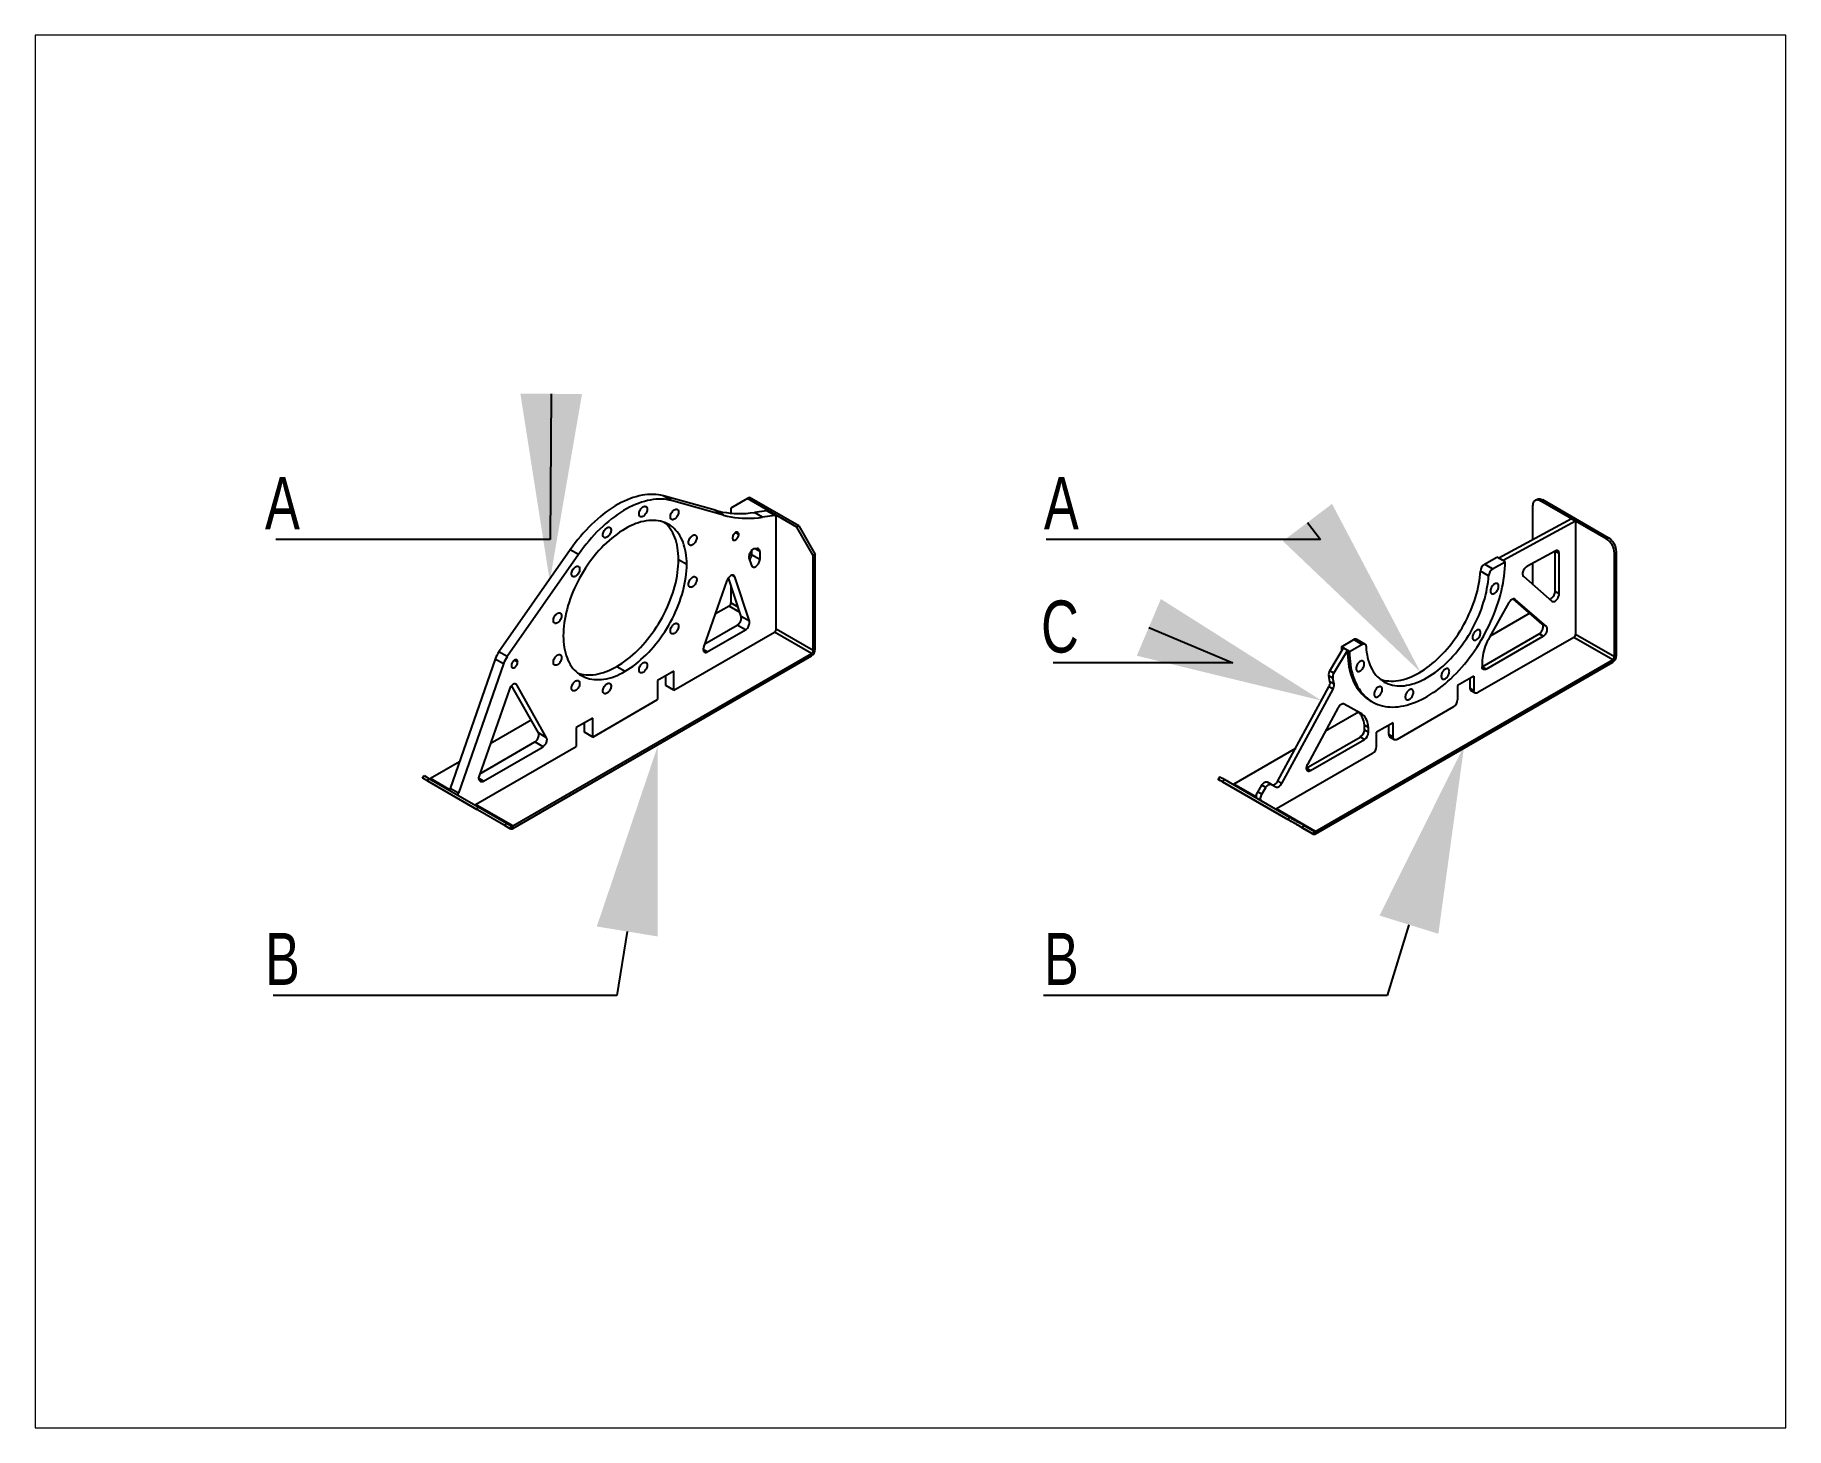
# Paper-space layout 'Material Thickness Callouts' of a CAD drawing. Header units: inches. Extents: x 1.04 to 9.33, y 0.83 to 7.43.
# The model-space entities are those that its viewports show. They can reach past a viewport. Long polylines and large blocks are cut down to what shows.
import ezdxf
from ezdxf import colors
from ezdxf.entities.mleader import LeaderData, LeaderLine
from ezdxf.math import Vec2, Vec3

# ---------------------------------------------------------------- set-up
doc = ezdxf.new("R2010")
doc.units = ezdxf.units.IN
doc.header["$MEASUREMENT"] = 0
doc.styles.add('SLDTEXTSTYLE0', font='TXT', dxfattribs={"width": 0.75})

msp = doc.modelspace()

# ---------------------------------------------------------------- linework, layer by layer
at = {"color": 7, "linetype": 'Continuous', "lineweight": 25}
for p, q in [((17.1636, -1.1991), (17.1557, -1.1946)), ((17.2055, -1.2084), (17.1557, -1.1946)), ((17.2134, -1.213), (17.1636, -1.1991)), ((17.2134, -1.213), (17.2055, -1.2084)), ((17.2364, -1.1972), (17.2206, -1.2063)), ((17.2206, -1.2063), (17.2206, -1.2111)), ((17.2383, -1.1961), (17.2364, -1.1972)), ((17.2838, -1.2246), (17.2364, -1.1972)), ((17.2857, -1.2234), (17.2383, -1.1961)), ((17.2548, -1.2088), (17.2431, -1.2104)), ((17.251, -1.215), (17.2431, -1.2104)), ((17.2627, -1.2133), (17.2548, -1.2088)), ((17.2634, -1.2135), (17.2555, -1.2089)), ((17.9904, -1.2041), (17.9904, -1.2368)), ((17.9947, -1.1978), (17.9927, -1.199)), ((18.0002, -1.1984), (17.9983, -1.1995)), ((18.0611, -1.2358), (17.9983, -1.1995)), ((18.0631, -1.2347), (18.0002, -1.1984)), ((17.2627, -1.2133), (17.251, -1.215)), ((17.264, -1.3225), (17.264, -1.2147)), ((17.2838, -1.2246), (17.2857, -1.2234)), ((17.2996, -1.2519), (17.2838, -1.2246)), ((17.2857, -1.2234), (17.3015, -1.2508)), ((18.0277, -1.2165), (17.958, -1.2544)), ((18.0317, -1.2188), (17.962, -1.2567)), ((18.0317, -1.2188), (18.0277, -1.2165)), ((18.0317, -1.2188), (18.0317, -1.3275)), ((17.2281, -1.2315), (17.225, -1.2298)), ((18.0611, -1.2358), (18.0631, -1.2347)), ((17.0663, -1.2462), (16.9978, -1.3444)), ((17.0742, -1.2507), (17.0057, -1.3489)), ((17.0742, -1.2507), (17.0663, -1.2462)), ((17.1781, -1.2603), (17.1702, -1.2558)), ((17.2405, -1.2614), (17.2381, -1.254)), ((17.2403, -1.2471), (17.2403, -1.251)), ((17.2482, -1.2556), (17.2403, -1.251)), ((17.2457, -1.245), (17.2432, -1.2453)), ((17.2482, -1.2478), (17.2438, -1.2453)), ((17.2482, -1.2478), (17.2482, -1.2556)), ((17.3015, -1.2508), (17.2996, -1.2519)), ((17.2996, -1.343), (17.2996, -1.2519)), ((17.3015, -1.3419), (17.3015, -1.2508)), ((17.9442, -1.2601), (17.9561, -1.2533)), ((17.952, -1.2647), (17.9442, -1.2601)), ((17.952, -1.2647), (17.9639, -1.2578)), ((17.9639, -1.2578), (17.9561, -1.2533)), ((17.962, -1.2567), (17.958, -1.2544)), ((18.0121, -1.2476), (17.9847, -1.2625)), ((17.9904, -1.2594), (17.9904, -1.2794)), ((18.016, -1.2499), (18.012, -1.2476)), ((18.012, -1.2864), (18.012, -1.2476)), ((18.016, -1.2887), (18.016, -1.2499)), ((18.071, -1.2483), (18.069, -1.2494)), ((18.069, -1.3491), (18.069, -1.2494)), ((18.071, -1.3479), (18.071, -1.2483)), ((17.1944, -1.3397), (17.217, -1.2757)), ((17.2304, -1.3105), (17.2183, -1.2733)), ((17.2243, -1.2722), (17.2217, -1.2707)), ((17.2383, -1.315), (17.2243, -1.2722)), ((17.9481, -1.2712), (17.9403, -1.2667)), ((17.9815, -1.2717), (18.009, -1.2956)), ((17.2206, -1.2804), (17.2206, -1.2974)), ((17.9997, -1.3178), (17.9718, -1.2935)), ((17.9736, -1.2939), (17.973, -1.2935)), ((18.0037, -1.3201), (17.9736, -1.2939)), ((18.016, -1.2887), (18.012, -1.2864)), ((17.2189, -1.3003), (17.2056, -1.3079)), ((17.2289, -1.3061), (17.2189, -1.3003)), ((17.2274, -1.3013), (17.2206, -1.2974)), ((17.2383, -1.315), (17.2304, -1.3105)), ((17.9677, -1.297), (17.949, -1.3302)), ((17.9876, -1.3072), (17.9496, -1.3292)), ((17.1658, -1.3811), (17.2624, -1.3253)), ((17.1955, -1.3366), (17.2266, -1.3186)), ((17.1979, -1.3443), (17.2345, -1.3232)), ((17.2345, -1.3232), (17.2266, -1.3186)), ((17.2979, -1.3459), (17.2624, -1.3253)), ((17.2996, -1.343), (17.264, -1.3225)), ((17.9419, -1.3586), (17.9967, -1.3269)), ((18.0006, -1.3292), (17.9967, -1.3269)), ((18.0037, -1.3201), (17.9997, -1.3178)), ((18.069, -1.3491), (18.0317, -1.3275)), ((17.0057, -1.3489), (16.9978, -1.3444)), ((17.1979, -1.3443), (17.194, -1.342)), ((17.3015, -1.3419), (17.2996, -1.343)), ((17.7957, -1.3625), (17.8087, -1.3406)), ((17.7996, -1.3648), (17.8127, -1.3429)), ((17.8068, -1.3395), (17.8187, -1.3326)), ((17.8146, -1.344), (17.8068, -1.3395)), ((17.8127, -1.3429), (17.8087, -1.3406)), ((17.8146, -1.344), (17.8265, -1.3371)), ((17.8265, -1.3371), (17.8187, -1.3326)), ((17.8293, -1.3368), (17.8215, -1.3323)), ((18.03, -1.3304), (17.9379, -1.3835)), ((17.9458, -1.3609), (18.0006, -1.3292)), ((18.0674, -1.3519), (18.03, -1.3304)), ((16.9942, -1.3512), (16.9509, -1.4754)), ((17.0021, -1.3558), (16.9588, -1.48)), ((17.0021, -1.3558), (16.9942, -1.3512)), ((17.011, -1.5115), (17.2979, -1.3459)), ((17.011, -1.5138), (17.2979, -1.3481)), ((17.0158, -1.3541), (17.0127, -1.3523)), ((17.111, -1.3584), (17.1189, -1.363)), ((17.2979, -1.3481), (17.2979, -1.3459)), ((17.7819, -1.5167), (18.0674, -1.3519)), ((17.7819, -1.519), (18.0674, -1.3542)), ((17.9419, -1.354), (17.9419, -1.3586)), ((17.9419, -1.3586), (17.9458, -1.3609)), ((18.0674, -1.3542), (18.0674, -1.3519)), ((18.071, -1.3479), (18.069, -1.3491)), ((17.0357, -1.4222), (17.0099, -1.3766)), ((17.0149, -1.376), (17.0131, -1.375)), ((17.0436, -1.4268), (17.0149, -1.376)), ((17.1658, -1.3628), (17.15, -1.3719)), ((17.15, -1.3719), (17.15, -1.3902)), ((17.1579, -1.3765), (17.1579, -1.3674)), ((17.1658, -1.3811), (17.1579, -1.3765)), ((17.1658, -1.3811), (17.1658, -1.3628)), ((17.7457, -1.4683), (17.7948, -1.3778)), ((17.7985, -1.3697), (17.7946, -1.3674)), ((17.7958, -1.3732), (17.7946, -1.3674)), ((17.7988, -1.38), (17.7948, -1.3778)), ((17.7996, -1.3648), (17.7957, -1.3625)), ((17.7997, -1.3755), (17.7958, -1.3732)), ((17.7997, -1.3755), (17.7985, -1.3697)), ((17.934, -1.3677), (17.9183, -1.3767)), ((17.9183, -1.3767), (17.9183, -1.3903)), ((17.9301, -1.3699), (17.9301, -1.379)), ((17.934, -1.3677), (17.934, -1.3813)), ((17.0078, -1.3801), (16.9787, -1.4634)), ((17.0878, -1.4261), (17.15, -1.3902)), ((17.7496, -1.4706), (17.7988, -1.38)), ((17.8251, -1.4031), (17.8093, -1.3945)), ((17.8345, -1.3912), (17.8365, -1.3923)), ((17.934, -1.3813), (17.9301, -1.379)), ((17.9312, -1.3815), (17.9352, -1.3838)), ((17.0288, -1.41), (16.9894, -1.4327)), ((17.0878, -1.4079), (17.072, -1.417)), ((17.0878, -1.4261), (17.0878, -1.4079)), ((17.8037, -1.3979), (17.7741, -1.4524)), ((17.8232, -1.4022), (17.7914, -1.4205)), ((17.9144, -1.3972), (17.8603, -1.4284)), ((17.0436, -1.4268), (17.0357, -1.4222)), ((17.072, -1.417), (17.072, -1.4353)), ((17.0799, -1.4216), (17.0799, -1.4125)), ((17.0878, -1.4261), (17.0799, -1.4216)), ((17.7731, -1.456), (17.8249, -1.4261)), ((17.777, -1.4583), (17.8289, -1.4284)), ((17.8289, -1.4284), (17.8249, -1.4261)), ((17.8328, -1.417), (17.8289, -1.4148)), ((17.8289, -1.4193), (17.8289, -1.4148)), ((17.8289, -1.4193), (17.8328, -1.4216)), ((17.8328, -1.4216), (17.8328, -1.417)), ((17.8564, -1.4125), (17.8406, -1.4216)), ((17.8406, -1.4352), (17.8406, -1.4216)), ((17.8524, -1.4238), (17.8524, -1.4148)), ((17.8564, -1.4261), (17.8524, -1.4238)), ((17.8536, -1.4264), (17.8575, -1.4286)), ((17.8564, -1.4261), (17.8564, -1.4125)), ((16.9754, -1.491), (17.072, -1.4353)), ((16.9795, -1.4613), (17.0322, -1.4308)), ((16.9829, -1.4684), (17.0401, -1.4354)), ((17.0401, -1.4354), (17.0322, -1.4308)), ((17.7626, -1.4371), (17.7034, -1.4713)), ((17.8367, -1.442), (17.7446, -1.4951)), ((16.9598, -1.4498), (16.932, -1.4659)), ((17.777, -1.4583), (17.7731, -1.456)), ((16.9245, -1.4656), (16.9259, -1.4632)), ((16.9294, -1.4684), (16.9245, -1.4656)), ((16.9291, -1.4683), (16.9245, -1.4656)), ((16.9259, -1.4632), (16.9305, -1.4659)), ((16.9305, -1.4659), (16.9291, -1.4683)), ((16.9291, -1.4683), (16.9765, -1.4956)), ((17.0084, -1.514), (16.9294, -1.4684)), ((16.9305, -1.4659), (16.9779, -1.4932)), ((16.9507, -1.4767), (16.932, -1.4659)), ((16.9588, -1.48), (16.9509, -1.4754)), ((16.9829, -1.4684), (16.9783, -1.4657)), ((16.9794, -1.4683), (16.9801, -1.4687)), ((17.69, -1.4644), (17.6886, -1.4668)), ((17.7008, -1.4738), (17.6904, -1.4678)), ((17.6941, -1.4667), (17.6927, -1.4691)), ((17.6927, -1.4691), (17.7555, -1.5054)), ((17.6941, -1.4667), (17.7569, -1.503)), ((17.7794, -1.5192), (17.7008, -1.4738)), ((17.7254, -1.484), (17.7034, -1.4713)), ((17.7264, -1.4789), (17.7303, -1.4724)), ((17.7304, -1.4811), (17.7264, -1.4789)), ((17.7342, -1.4747), (17.7303, -1.4724)), ((17.7304, -1.4811), (17.7342, -1.4747)), ((17.7397, -1.4716), (17.7358, -1.4693)), ((17.7397, -1.4716), (17.7439, -1.474)), ((17.7496, -1.4706), (17.7457, -1.4683)), ((17.011, -1.5115), (16.9754, -1.491)), ((16.9765, -1.4956), (16.9779, -1.4932)), ((17.0035, -1.5112), (16.9765, -1.4956)), ((16.9779, -1.4932), (17.0049, -1.5088)), ((17.7819, -1.5167), (17.7446, -1.4951)), ((17.0049, -1.5088), (17.0035, -1.5112)), ((17.0035, -1.5112), (17.0084, -1.514)), ((17.0049, -1.5088), (17.0098, -1.5116)), ((17.0084, -1.514), (17.0098, -1.5116)), ((17.011, -1.5138), (17.011, -1.5115)), ((17.7555, -1.5054), (17.7569, -1.503)), ((17.7703, -1.5108), (17.769, -1.5132)), ((17.769, -1.5132), (17.7794, -1.5192)), ((17.7703, -1.5108), (17.7808, -1.5168)), ((17.7794, -1.5192), (17.7808, -1.5168)), ((17.7819, -1.519), (17.7819, -1.5167))]:
    msp.add_line(p, q, dxfattribs=at)
at = {"color": 7, "linetype": 'Continuous', "lineweight": 25, "flags": 128}
for points in [[(17.1557, -1.1946), (17.1533, -1.194), (17.1509, -1.1936), (17.1484, -1.1933), (17.1459, -1.1931), (17.1433, -1.1931), (17.1406, -1.1933), (17.1379, -1.1935), (17.1352, -1.194), (17.1324, -1.1946), (17.1296, -1.1953), (17.1268, -1.1961), (17.124, -1.1971), (17.1211, -1.1983), (17.1182, -1.1995), (17.1153, -1.201), (17.1124, -1.2025), (17.1095, -1.2042), (17.1066, -1.206), (17.1037, -1.2079), (17.1009, -1.21), (17.098, -1.2121), (17.0952, -1.2144), (17.0923, -1.2168), (17.0895, -1.2193), (17.0868, -1.2219), (17.084, -1.2247), (17.0814, -1.2275), (17.0787, -1.2304), (17.0761, -1.2334), (17.0736, -1.2365), (17.0711, -1.2396), (17.0687, -1.2428), (17.0663, -1.2462)], [(17.1636, -1.1991), (17.1612, -1.1985), (17.1588, -1.1981), (17.1563, -1.1978), (17.1538, -1.1977), (17.1512, -1.1977), (17.1485, -1.1978), (17.1458, -1.1981), (17.1431, -1.1985), (17.1403, -1.1991), (17.1375, -1.1998), (17.1347, -1.2007), (17.1319, -1.2017), (17.129, -1.2028), (17.1261, -1.2041), (17.1232, -1.2055), (17.1203, -1.2071), (17.1174, -1.2087), (17.1145, -1.2105), (17.1116, -1.2125), (17.1088, -1.2145), (17.1059, -1.2167), (17.1031, -1.219), (17.1002, -1.2214), (17.0974, -1.2239), (17.0947, -1.2265), (17.0919, -1.2292), (17.0893, -1.232), (17.0866, -1.2349), (17.084, -1.2379), (17.0815, -1.241), (17.079, -1.2442), (17.0766, -1.2474), (17.0742, -1.2507)], [(17.1323, -1.2119), (17.1324, -1.2111), (17.1325, -1.2102), (17.1328, -1.2094), (17.1332, -1.2085), (17.1337, -1.2077), (17.1342, -1.2069), (17.1348, -1.2062), (17.1354, -1.2056), (17.1361, -1.2052), (17.1368, -1.2048), (17.1374, -1.2046), (17.138, -1.2045), (17.1386, -1.2046), (17.1391, -1.2048), (17.1395, -1.2052), (17.1399, -1.2057), (17.1401, -1.2063), (17.1402, -1.207), (17.1402, -1.2077), (17.1401, -1.2086), (17.1399, -1.2094), (17.1395, -1.2103), (17.1391, -1.2111), (17.1386, -1.2119), (17.138, -1.2127), (17.1374, -1.2133), (17.1368, -1.2139), (17.1361, -1.2143), (17.1354, -1.2146), (17.1348, -1.2147), (17.1342, -1.2147), (17.1337, -1.2145), (17.1332, -1.2143), (17.1328, -1.2138), (17.1325, -1.2133), (17.1324, -1.2126), (17.1323, -1.2119)], [(17.1624, -1.2146), (17.1625, -1.2138), (17.1626, -1.2129), (17.1629, -1.2121), (17.1633, -1.2112), (17.1638, -1.2104), (17.1643, -1.2096), (17.1649, -1.2089), (17.1655, -1.2083), (17.1662, -1.2078), (17.1669, -1.2075), (17.1675, -1.2073), (17.1681, -1.2072), (17.1687, -1.2073), (17.1692, -1.2075), (17.1696, -1.2079), (17.17, -1.2084), (17.1702, -1.209), (17.1703, -1.2096), (17.1703, -1.2104), (17.1702, -1.2113), (17.17, -1.2121), (17.1696, -1.213), (17.1692, -1.2138), (17.1687, -1.2146), (17.1681, -1.2154), (17.1675, -1.216), (17.1669, -1.2165), (17.1662, -1.217), (17.1655, -1.2172), (17.1649, -1.2174), (17.1643, -1.2174), (17.1638, -1.2172), (17.1633, -1.2169), (17.1629, -1.2165), (17.1626, -1.216), (17.1625, -1.2153), (17.1624, -1.2146)], [(17.2055, -1.2084), (17.209, -1.2093), (17.2125, -1.2101), (17.2162, -1.2106), (17.2199, -1.2111), (17.2236, -1.2113), (17.2274, -1.2115), (17.2312, -1.2114), (17.2351, -1.2113), (17.2391, -1.2109), (17.2431, -1.2104)], [(17.9983, -1.1995), (17.9973, -1.199), (17.9964, -1.1987), (17.9955, -1.1985), (17.9946, -1.1984), (17.9938, -1.1985), (17.9931, -1.1988), (17.9924, -1.1992), (17.9918, -1.1997), (17.9913, -1.2004), (17.9909, -1.2011), (17.9906, -1.202), (17.9905, -1.203), (17.9904, -1.2041)], [(17.9947, -1.1978), (17.995, -1.1977), (17.9958, -1.1974), (17.9966, -1.1973), (17.9975, -1.1974), (17.9984, -1.1976), (17.9993, -1.1979), (18.0002, -1.1984)], [(17.1189, -1.2261), (17.1163, -1.2277), (17.1137, -1.2294), (17.1112, -1.2312), (17.1086, -1.2331), (17.1061, -1.2352), (17.1036, -1.2373), (17.1011, -1.2396), (17.0986, -1.242), (17.0962, -1.2444), (17.0938, -1.247), (17.0915, -1.2497), (17.0893, -1.2524), (17.087, -1.2552), (17.0849, -1.2581), (17.0828, -1.2611), (17.0808, -1.2641), (17.0789, -1.2672), (17.077, -1.2704), (17.0752, -1.2735), (17.0735, -1.2768), (17.0719, -1.28), (17.0703, -1.2833), (17.0689, -1.2866), (17.0676, -1.29), (17.0663, -1.2933), (17.0652, -1.2966), (17.0641, -1.3), (17.0632, -1.3033), (17.0624, -1.3066), (17.0617, -1.3099), (17.061, -1.3131), (17.0605, -1.3164), (17.0601, -1.3195), (17.0599, -1.3227), (17.0597, -1.3257), (17.0596, -1.3288)], [(17.0976, -1.232), (17.0976, -1.2312), (17.0978, -1.2303), (17.0981, -1.2294), (17.0984, -1.2286), (17.0989, -1.2278), (17.0994, -1.227), (17.1, -1.2263), (17.1007, -1.2257), (17.1013, -1.2252), (17.102, -1.2249), (17.1027, -1.2247), (17.1033, -1.2246), (17.1039, -1.2247), (17.1044, -1.2249), (17.1048, -1.2252), (17.1051, -1.2257), (17.1053, -1.2263), (17.1054, -1.227), (17.1054, -1.2278), (17.1053, -1.2286), (17.1051, -1.2295), (17.1048, -1.2303), (17.1044, -1.2312), (17.1039, -1.232), (17.1033, -1.2327), (17.1027, -1.2334), (17.102, -1.2339), (17.1013, -1.2343), (17.1007, -1.2346), (17.1, -1.2348), (17.0994, -1.2348), (17.0989, -1.2346), (17.0984, -1.2343), (17.0981, -1.2339), (17.0978, -1.2334), (17.0976, -1.2327), (17.0976, -1.232)], [(17.1781, -1.2603), (17.1781, -1.2574), (17.1779, -1.2545), (17.1776, -1.2517), (17.1772, -1.249), (17.1767, -1.2463), (17.1761, -1.2438), (17.1754, -1.2414), (17.1746, -1.239), (17.1736, -1.2368), (17.1726, -1.2346), (17.1714, -1.2326), (17.1702, -1.2307), (17.1689, -1.2289), (17.1674, -1.2273), (17.1659, -1.2258), (17.1643, -1.2244), (17.1626, -1.2231), (17.1608, -1.222), (17.1589, -1.221), (17.157, -1.2202), (17.155, -1.2194), (17.1529, -1.2189), (17.1507, -1.2185), (17.1485, -1.2182), (17.1462, -1.2181), (17.1439, -1.2181), (17.1416, -1.2182), (17.1392, -1.2186), (17.1367, -1.219), (17.1342, -1.2196), (17.1317, -1.2203), (17.1292, -1.2212), (17.1266, -1.2223), (17.1241, -1.2234), (17.1215, -1.2247), (17.1189, -1.2261)], [(17.1702, -1.2558), (17.1702, -1.2528), (17.17, -1.25), (17.1697, -1.2471), (17.1693, -1.2444), (17.1688, -1.2418), (17.1682, -1.2392), (17.1675, -1.2368), (17.1667, -1.2344), (17.1657, -1.2322), (17.1647, -1.2301), (17.1635, -1.2281), (17.1623, -1.2262), (17.161, -1.2244), (17.1595, -1.2227), (17.158, -1.2212), (17.1566, -1.22)], [(17.2134, -1.213), (17.2169, -1.2139), (17.2204, -1.2146), (17.2241, -1.2152), (17.2278, -1.2156), (17.2315, -1.2159), (17.2353, -1.216), (17.2391, -1.216), (17.243, -1.2158), (17.247, -1.2155), (17.251, -1.215)], [(17.2627, -1.2133), (17.263, -1.2133), (17.2633, -1.2134), (17.2635, -1.2135), (17.2637, -1.2136), (17.2638, -1.2139), (17.2639, -1.2141), (17.264, -1.2144), (17.264, -1.2147)], [(17.1798, -1.2393), (17.1799, -1.2385), (17.18, -1.2377), (17.1803, -1.2368), (17.1807, -1.2359), (17.1811, -1.2351), (17.1817, -1.2343), (17.1823, -1.2337), (17.1829, -1.2331), (17.1836, -1.2326), (17.1843, -1.2322), (17.1849, -1.232), (17.1855, -1.2319), (17.1861, -1.232), (17.1866, -1.2322), (17.187, -1.2326), (17.1874, -1.2331), (17.1876, -1.2337), (17.1877, -1.2344), (17.1877, -1.2352), (17.1876, -1.236), (17.1874, -1.2368), (17.187, -1.2377), (17.1866, -1.2385), (17.1861, -1.2393), (17.1855, -1.2401), (17.1849, -1.2407), (17.1843, -1.2413), (17.1836, -1.2417), (17.1829, -1.242), (17.1823, -1.2421), (17.1817, -1.2421), (17.1811, -1.242), (17.1807, -1.2417), (17.1803, -1.2413), (17.18, -1.2407), (17.1799, -1.2401), (17.1798, -1.2393)], [(17.2281, -1.2315), (17.228, -1.2309), (17.2278, -1.2303), (17.2276, -1.2299), (17.2272, -1.2296), (17.2267, -1.2294), (17.2262, -1.2294), (17.2256, -1.2295), (17.225, -1.2298), (17.2245, -1.2302), (17.2239, -1.2307), (17.2234, -1.2313), (17.2229, -1.232), (17.2225, -1.2328), (17.2223, -1.2335), (17.2221, -1.2343), (17.222, -1.235)], [(17.222, -1.235), (17.2221, -1.2357), (17.2223, -1.2362), (17.2225, -1.2367), (17.2229, -1.237), (17.2234, -1.2371), (17.2239, -1.2372), (17.2245, -1.237), (17.225, -1.2368), (17.2256, -1.2364), (17.2262, -1.2358), (17.2267, -1.2352), (17.2272, -1.2345), (17.2276, -1.2338), (17.2278, -1.233), (17.228, -1.2322), (17.2281, -1.2315)], [(17.111, -1.3584), (17.1136, -1.3569), (17.1161, -1.3552), (17.1187, -1.3534), (17.1213, -1.3514), (17.1238, -1.3494), (17.1263, -1.3472), (17.1288, -1.345), (17.1313, -1.3426), (17.1337, -1.3401), (17.136, -1.3375), (17.1383, -1.3349), (17.1406, -1.3321), (17.1428, -1.3293), (17.145, -1.3264), (17.1471, -1.3235), (17.1491, -1.3204), (17.151, -1.3173), (17.1529, -1.3142), (17.1547, -1.311), (17.1564, -1.3078), (17.158, -1.3045), (17.1595, -1.3012), (17.161, -1.2979), (17.1623, -1.2946), (17.1635, -1.2912), (17.1647, -1.2879), (17.1657, -1.2846), (17.1667, -1.2813), (17.1675, -1.2779), (17.1682, -1.2747), (17.1688, -1.2714), (17.1693, -1.2682), (17.1697, -1.265), (17.17, -1.2619), (17.1702, -1.2588), (17.1702, -1.2558)], [(17.1189, -1.363), (17.1215, -1.3614), (17.1241, -1.3597), (17.1266, -1.3579), (17.1292, -1.356), (17.1317, -1.354), (17.1342, -1.3518), (17.1367, -1.3495), (17.1392, -1.3472), (17.1416, -1.3447), (17.1439, -1.3421), (17.1462, -1.3395), (17.1485, -1.3367), (17.1507, -1.3339), (17.1529, -1.331), (17.155, -1.328), (17.157, -1.325), (17.1589, -1.3219), (17.1608, -1.3187), (17.1626, -1.3156), (17.1643, -1.3123), (17.1659, -1.3091), (17.1674, -1.3058), (17.1689, -1.3025), (17.1702, -1.2991), (17.1714, -1.2958), (17.1726, -1.2925), (17.1736, -1.2891), (17.1746, -1.2858), (17.1754, -1.2825), (17.1761, -1.2792), (17.1767, -1.276), (17.1772, -1.2727), (17.1776, -1.2696), (17.1779, -1.2664), (17.1781, -1.2634), (17.1781, -1.2603)], [(17.2432, -1.2453), (17.2426, -1.2455), (17.2419, -1.2458), (17.2412, -1.2463), (17.2406, -1.2468), (17.2399, -1.2475), (17.2394, -1.2483), (17.2389, -1.2491), (17.2385, -1.25), (17.2382, -1.2508), (17.238, -1.2517), (17.2379, -1.2525), (17.2379, -1.2533), (17.2381, -1.254)], [(17.2405, -1.2614), (17.2407, -1.262), (17.2411, -1.2624), (17.2415, -1.2628), (17.242, -1.2629), (17.2426, -1.263), (17.2432, -1.2629), (17.2439, -1.2626), (17.2445, -1.2623), (17.2452, -1.2618), (17.2458, -1.2612), (17.2464, -1.2605), (17.2469, -1.2597), (17.2474, -1.2589), (17.2477, -1.2581), (17.248, -1.2572), (17.2482, -1.2564), (17.2482, -1.2556)], [(17.2482, -1.2478), (17.2482, -1.2471), (17.248, -1.2465), (17.2478, -1.246), (17.2475, -1.2456), (17.2471, -1.2453), (17.2467, -1.2451), (17.2462, -1.245), (17.2457, -1.245)], [(17.8146, -1.344), (17.8147, -1.3473), (17.8149, -1.3505), (17.8151, -1.3536), (17.8155, -1.3566), (17.816, -1.3596), (17.8166, -1.3625), (17.8173, -1.3653), (17.8181, -1.368), (17.819, -1.3706), (17.82, -1.3731), (17.8212, -1.3755), (17.8224, -1.3778), (17.8237, -1.3799), (17.8251, -1.382), (17.8266, -1.3839), (17.8282, -1.3857), (17.8299, -1.3874), (17.8317, -1.389), (17.8336, -1.3904), (17.8355, -1.3917), (17.8375, -1.3929), (17.8396, -1.3939), (17.8418, -1.3948), (17.844, -1.3956), (17.8463, -1.3962), (17.8487, -1.3967), (17.8511, -1.397), (17.8536, -1.3972), (17.8562, -1.3973), (17.8587, -1.3972), (17.8614, -1.397), (17.8641, -1.3966), (17.8668, -1.3961), (17.8695, -1.3954), (17.8723, -1.3947), (17.8751, -1.3937), (17.8779, -1.3927), (17.8807, -1.3915), (17.8836, -1.3901), (17.8864, -1.3887), (17.8893, -1.3871), (17.8921, -1.3854), (17.895, -1.3835), (17.8979, -1.3816), (17.9007, -1.3795), (17.9035, -1.3773), (17.9063, -1.375), (17.9091, -1.3726), (17.9118, -1.3701), (17.9145, -1.3675), (17.9172, -1.3647), (17.9198, -1.3619), (17.9224, -1.359), (17.925, -1.356), (17.9274, -1.353), (17.9299, -1.3498), (17.9322, -1.3466), (17.9345, -1.3433), (17.9368, -1.34), (17.939, -1.3366), (17.9411, -1.3331), (17.9431, -1.3296), (17.945, -1.3261), (17.9469, -1.3225), (17.9487, -1.3189), (17.9504, -1.3152), (17.952, -1.3116), (17.9535, -1.3079), (17.9549, -1.3042), (17.9562, -1.3005), (17.9574, -1.2968), (17.9585, -1.2931), (17.9595, -1.2895), (17.9605, -1.2858), (17.9613, -1.2822), (17.962, -1.2786), (17.9626, -1.275), (17.9631, -1.2715), (17.9635, -1.268), (17.9637, -1.2645), (17.9639, -1.2611), (17.9639, -1.2578)], [(18.016, -1.2499), (18.0159, -1.2492), (18.0157, -1.2485), (18.0155, -1.248), (18.0151, -1.2475), (18.0146, -1.2473), (18.0141, -1.2471), (18.0135, -1.2471), (18.0128, -1.2473), (18.0121, -1.2476)], [(17.0675, -1.2694), (17.0675, -1.2686), (17.0677, -1.2678), (17.068, -1.2669), (17.0683, -1.266), (17.0688, -1.2652), (17.0693, -1.2644), (17.0699, -1.2638), (17.0706, -1.2632), (17.0712, -1.2627), (17.0719, -1.2623), (17.0726, -1.2621), (17.0732, -1.262), (17.0738, -1.2621), (17.0743, -1.2623), (17.0747, -1.2627), (17.075, -1.2632), (17.0752, -1.2638), (17.0753, -1.2645), (17.0753, -1.2652), (17.0752, -1.2661), (17.075, -1.2669), (17.0747, -1.2678), (17.0743, -1.2686), (17.0738, -1.2694), (17.0732, -1.2702), (17.0726, -1.2708), (17.0719, -1.2714), (17.0712, -1.2718), (17.0706, -1.2721), (17.0699, -1.2722), (17.0693, -1.2722), (17.0688, -1.2721), (17.0683, -1.2718), (17.068, -1.2713), (17.0677, -1.2708), (17.0675, -1.2702), (17.0675, -1.2694)], [(17.1798, -1.2795), (17.1799, -1.2787), (17.18, -1.2778), (17.1803, -1.2769), (17.1807, -1.2761), (17.1811, -1.2753), (17.1817, -1.2745), (17.1823, -1.2738), (17.1829, -1.2732), (17.1836, -1.2727), (17.1843, -1.2724), (17.1849, -1.2721), (17.1855, -1.2721), (17.1861, -1.2722), (17.1866, -1.2724), (17.187, -1.2727), (17.1874, -1.2732), (17.1876, -1.2738), (17.1877, -1.2745), (17.1877, -1.2753), (17.1876, -1.2761), (17.1874, -1.277), (17.187, -1.2778), (17.1866, -1.2787), (17.1861, -1.2795), (17.1855, -1.2802), (17.1849, -1.2809), (17.1843, -1.2814), (17.1836, -1.2818), (17.1829, -1.2821), (17.1823, -1.2823), (17.1817, -1.2823), (17.1811, -1.2821), (17.1807, -1.2818), (17.1803, -1.2814), (17.18, -1.2808), (17.1799, -1.2802), (17.1798, -1.2795)], [(17.2243, -1.2722), (17.2241, -1.2716), (17.2237, -1.2712), (17.2233, -1.2709), (17.2227, -1.2707), (17.2222, -1.2707), (17.2215, -1.2708), (17.2209, -1.271), (17.2202, -1.2714), (17.2196, -1.2719), (17.2189, -1.2725), (17.2183, -1.2732), (17.2178, -1.274), (17.2174, -1.2748), (17.217, -1.2757)], [(17.8814, -1.3644), (17.884, -1.3629), (17.8865, -1.3612), (17.889, -1.3595), (17.8915, -1.3576), (17.894, -1.3556), (17.8965, -1.3535), (17.8989, -1.3512), (17.9013, -1.3489), (17.9037, -1.3465), (17.906, -1.344), (17.9083, -1.3414), (17.9106, -1.3387), (17.9127, -1.3359), (17.9149, -1.3331), (17.9169, -1.3302), (17.9189, -1.3272), (17.9208, -1.3242), (17.9227, -1.3211), (17.9245, -1.318), (17.9262, -1.3148), (17.9278, -1.3116), (17.9293, -1.3084), (17.9307, -1.3052), (17.9321, -1.3019), (17.9333, -1.2986), (17.9345, -1.2954), (17.9355, -1.2921), (17.9365, -1.2888), (17.9374, -1.2856), (17.9381, -1.2823), (17.9387, -1.2791), (17.9393, -1.2759), (17.9397, -1.2728), (17.94, -1.2697), (17.9403, -1.2667)], [(17.8893, -1.369), (17.8918, -1.3674), (17.8944, -1.3658), (17.8969, -1.364), (17.8994, -1.3621), (17.9019, -1.3601), (17.9044, -1.358), (17.9068, -1.3558), (17.9092, -1.3534), (17.9116, -1.351), (17.9139, -1.3485), (17.9162, -1.3459), (17.9184, -1.3432), (17.9206, -1.3405), (17.9227, -1.3376), (17.9248, -1.3347), (17.9268, -1.3318), (17.9287, -1.3287), (17.9306, -1.3257), (17.9323, -1.3225), (17.934, -1.3194), (17.9356, -1.3162), (17.9372, -1.313), (17.9386, -1.3097), (17.9399, -1.3064), (17.9412, -1.3032), (17.9423, -1.2999), (17.9434, -1.2966), (17.9444, -1.2933), (17.9452, -1.2901), (17.946, -1.2869), (17.9466, -1.2836), (17.9471, -1.2805), (17.9476, -1.2773), (17.9479, -1.2742), (17.9481, -1.2712)], [(17.9847, -1.2625), (17.984, -1.2629), (17.9834, -1.2635), (17.9827, -1.2642), (17.9822, -1.2649), (17.9817, -1.2658), (17.9812, -1.2666), (17.9809, -1.2675), (17.9807, -1.2684), (17.9807, -1.2692), (17.9807, -1.27), (17.9809, -1.2707), (17.9811, -1.2712), (17.9815, -1.2717)], [(17.9577, -1.2813), (17.9577, -1.2806), (17.9575, -1.28), (17.9572, -1.2794), (17.9569, -1.279), (17.9564, -1.2787), (17.9559, -1.2786), (17.9553, -1.2786), (17.9546, -1.2787), (17.954, -1.279), (17.9533, -1.2794), (17.9527, -1.2799), (17.952, -1.2806), (17.9515, -1.2813), (17.951, -1.2821), (17.9506, -1.2829), (17.9502, -1.2838), (17.95, -1.2847), (17.9499, -1.2855), (17.9499, -1.2863), (17.95, -1.2869), (17.9502, -1.2875), (17.9506, -1.288), (17.951, -1.2884), (17.9515, -1.2886), (17.952, -1.2887), (17.9527, -1.2886), (17.9533, -1.2884), (17.954, -1.288), (17.9546, -1.2876), (17.9553, -1.287), (17.9559, -1.2863), (17.9564, -1.2855), (17.9569, -1.2847), (17.9572, -1.2838), (17.9575, -1.283), (17.9577, -1.2821), (17.9577, -1.2813)], [(17.9736, -1.2939), (17.9732, -1.2936), (17.9726, -1.2934), (17.972, -1.2934), (17.9714, -1.2936), (17.9707, -1.2939), (17.9701, -1.2943), (17.9694, -1.2948), (17.9688, -1.2955), (17.9682, -1.2962), (17.9677, -1.297)], [(18.0068, -1.2937), (18.0073, -1.2936), (18.008, -1.2933), (18.0087, -1.2928), (18.0094, -1.2922), (18.01, -1.2915), (18.0106, -1.2908), (18.0111, -1.2899), (18.0115, -1.289), (18.0118, -1.2881), (18.012, -1.2873), (18.012, -1.2864)], [(18.009, -1.2956), (18.0094, -1.2959), (18.01, -1.296), (18.0106, -1.296), (18.0113, -1.2959), (18.012, -1.2955), (18.0127, -1.2951), (18.0133, -1.2945), (18.014, -1.2938), (18.0145, -1.293), (18.015, -1.2922), (18.0154, -1.2913), (18.0157, -1.2904), (18.0159, -1.2895), (18.016, -1.2887)], [(17.0501, -1.3142), (17.0501, -1.3134), (17.0503, -1.3126), (17.0506, -1.3117), (17.0509, -1.3108), (17.0514, -1.31), (17.0519, -1.3092), (17.0525, -1.3085), (17.0532, -1.308), (17.0539, -1.3075), (17.0545, -1.3071), (17.0552, -1.3069), (17.0558, -1.3068), (17.0564, -1.3069), (17.0569, -1.3071), (17.0573, -1.3075), (17.0576, -1.308), (17.0578, -1.3086), (17.058, -1.3093), (17.058, -1.31), (17.0578, -1.3109), (17.0576, -1.3117), (17.0573, -1.3126), (17.0569, -1.3134), (17.0564, -1.3142), (17.0558, -1.315), (17.0552, -1.3156), (17.0545, -1.3162), (17.0539, -1.3166), (17.0532, -1.3169), (17.0525, -1.317), (17.0519, -1.317), (17.0514, -1.3169), (17.0509, -1.3166), (17.0506, -1.3161), (17.0503, -1.3156), (17.0501, -1.3149), (17.0501, -1.3142)], [(17.2266, -1.3186), (17.2273, -1.3181), (17.2279, -1.3176), (17.2286, -1.3169), (17.2291, -1.3161), (17.2296, -1.3153), (17.23, -1.3145), (17.2303, -1.3136), (17.2305, -1.3127), (17.2306, -1.3119), (17.2305, -1.3112), (17.2304, -1.3105)], [(17.1624, -1.3243), (17.1625, -1.3235), (17.1626, -1.3226), (17.1629, -1.3217), (17.1633, -1.3209), (17.1638, -1.3201), (17.1643, -1.3193), (17.1649, -1.3186), (17.1655, -1.318), (17.1662, -1.3175), (17.1669, -1.3172), (17.1675, -1.3169), (17.1681, -1.3169), (17.1687, -1.317), (17.1692, -1.3172), (17.1696, -1.3175), (17.17, -1.318), (17.1702, -1.3186), (17.1703, -1.3193), (17.1703, -1.3201), (17.1702, -1.3209), (17.17, -1.3218), (17.1696, -1.3226), (17.1692, -1.3235), (17.1687, -1.3243), (17.1681, -1.325), (17.1675, -1.3257), (17.1669, -1.3262), (17.1662, -1.3266), (17.1655, -1.3269), (17.1649, -1.3271), (17.1643, -1.3271), (17.1638, -1.3269), (17.1633, -1.3266), (17.1629, -1.3262), (17.1626, -1.3256), (17.1625, -1.325), (17.1624, -1.3243)], [(17.2345, -1.3232), (17.2352, -1.3227), (17.2358, -1.3221), (17.2365, -1.3215), (17.237, -1.3207), (17.2375, -1.3199), (17.2379, -1.319), (17.2382, -1.3181), (17.2384, -1.3173), (17.2385, -1.3165), (17.2384, -1.3157), (17.2383, -1.315)], [(17.9404, -1.3259), (17.9404, -1.3252), (17.9402, -1.3245), (17.94, -1.324), (17.9396, -1.3236), (17.9391, -1.3233), (17.9386, -1.3231), (17.938, -1.3231), (17.9373, -1.3233), (17.9367, -1.3235), (17.936, -1.324), (17.9354, -1.3245), (17.9348, -1.3251), (17.9342, -1.3259), (17.9337, -1.3267), (17.9333, -1.3275), (17.9329, -1.3284), (17.9327, -1.3292), (17.9326, -1.33), (17.9326, -1.3308), (17.9327, -1.3315), (17.9329, -1.3321), (17.9333, -1.3326), (17.9337, -1.3329), (17.9342, -1.3332), (17.9348, -1.3332), (17.9354, -1.3332), (17.936, -1.333), (17.9367, -1.3326), (17.9373, -1.3321), (17.938, -1.3315), (17.9386, -1.3308), (17.9391, -1.3301), (17.9396, -1.3293), (17.94, -1.3284), (17.9402, -1.3275), (17.9404, -1.3267), (17.9404, -1.3259)], [(17.9967, -1.3269), (17.9973, -1.3265), (17.998, -1.3259), (17.9986, -1.3252), (17.9992, -1.3245), (17.9997, -1.3236), (18.0001, -1.3228), (18.0003, -1.3219), (18.0005, -1.321), (18.0006, -1.3202), (18.0006, -1.3195), (18.0004, -1.3188), (18.0001, -1.3182), (17.9997, -1.3178)], [(18.0006, -1.3292), (18.0013, -1.3288), (18.0019, -1.3282), (18.0025, -1.3275), (18.0031, -1.3267), (18.0036, -1.3259), (18.004, -1.325), (18.0043, -1.3242), (18.0045, -1.3233), (18.0045, -1.3225), (18.0045, -1.3217), (18.0043, -1.3211), (18.004, -1.3205), (18.0037, -1.3201)], [(17.0596, -1.3288), (17.0597, -1.3317), (17.0599, -1.3346), (17.0601, -1.3374), (17.0605, -1.3401), (17.061, -1.3428), (17.0617, -1.3453), (17.0624, -1.3478), (17.0632, -1.3501), (17.0641, -1.3523), (17.0652, -1.3545), (17.0663, -1.3565), (17.0676, -1.3584), (17.0689, -1.3602), (17.0703, -1.3618), (17.0719, -1.3633), (17.0735, -1.3647), (17.0752, -1.366), (17.077, -1.3671), (17.0789, -1.3681), (17.0808, -1.369), (17.0828, -1.3697), (17.0849, -1.3702), (17.087, -1.3706), (17.0893, -1.3709), (17.0915, -1.371), (17.0938, -1.371), (17.0962, -1.3709), (17.0986, -1.3706), (17.1011, -1.3701), (17.1036, -1.3695), (17.1061, -1.3688), (17.1086, -1.3679), (17.1112, -1.3669), (17.1137, -1.3657), (17.1163, -1.3644), (17.1189, -1.363)], [(17.1944, -1.3397), (17.1942, -1.3405), (17.194, -1.3414), (17.194, -1.3422), (17.1941, -1.3429), (17.1943, -1.3435), (17.1946, -1.344), (17.195, -1.3444), (17.1955, -1.3447), (17.196, -1.3448), (17.1966, -1.3448), (17.1973, -1.3446), (17.1979, -1.3443)], [(17.8068, -1.3395), (17.8068, -1.3427), (17.8069, -1.3437)], [(17.8127, -1.3429), (17.8127, -1.3461), (17.8129, -1.3493), (17.8132, -1.3525), (17.8135, -1.3555), (17.814, -1.3585), (17.8146, -1.3614), (17.8153, -1.3642), (17.8161, -1.3669), (17.8171, -1.3695), (17.8181, -1.372), (17.8192, -1.3743), (17.8204, -1.3766), (17.8217, -1.3788), (17.8232, -1.3809), (17.8247, -1.3828), (17.8263, -1.3846), (17.828, -1.3863), (17.8297, -1.3879), (17.8316, -1.3893), (17.8335, -1.3906), (17.8345, -1.3912)], [(17.8265, -1.3371), (17.8272, -1.3368), (17.8278, -1.3366), (17.8284, -1.3366), (17.829, -1.3367), (17.8295, -1.3369), (17.8299, -1.3373), (17.8302, -1.3378), (17.8304, -1.3384), (17.8305, -1.3391)], [(17.8305, -1.3391), (17.8307, -1.3419), (17.831, -1.3446), (17.8314, -1.3473), (17.832, -1.3498), (17.8326, -1.3523), (17.8334, -1.3547), (17.8342, -1.3569), (17.8352, -1.3591), (17.8362, -1.3612), (17.8374, -1.3631), (17.8386, -1.3649), (17.84, -1.3666), (17.8414, -1.3682), (17.8429, -1.3697), (17.8446, -1.371), (17.8462, -1.3722), (17.848, -1.3733), (17.8499, -1.3742), (17.8518, -1.375), (17.8538, -1.3757), (17.8558, -1.3762), (17.858, -1.3766), (17.8602, -1.3769), (17.8624, -1.377), (17.8647, -1.3769), (17.867, -1.3768), (17.8694, -1.3764), (17.8718, -1.376), (17.8742, -1.3754), (17.8767, -1.3747), (17.8792, -1.3738), (17.8817, -1.3728), (17.8842, -1.3716), (17.8867, -1.3704), (17.8893, -1.369)], [(17.949, -1.3302), (17.9479, -1.3323), (17.9468, -1.3345), (17.9458, -1.3367), (17.945, -1.3389), (17.9442, -1.3412), (17.9435, -1.3434), (17.943, -1.3456), (17.9425, -1.3478), (17.9422, -1.3499), (17.942, -1.352), (17.9419, -1.354)], [(17.0158, -1.3541), (17.0157, -1.3534), (17.0155, -1.3529), (17.0152, -1.3524), (17.0149, -1.3521), (17.0144, -1.352), (17.0139, -1.3519), (17.0133, -1.3521), (17.0127, -1.3523), (17.0121, -1.3528), (17.0116, -1.3533), (17.011, -1.3539), (17.0106, -1.3546), (17.0102, -1.3553), (17.0099, -1.3561), (17.0098, -1.3569), (17.0097, -1.3576)], [(17.0097, -1.3576), (17.0098, -1.3582), (17.0099, -1.3588), (17.0102, -1.3592), (17.0106, -1.3595), (17.011, -1.3597), (17.0116, -1.3597), (17.0121, -1.3596), (17.0127, -1.3593), (17.0133, -1.3589), (17.0139, -1.3584), (17.0144, -1.3578), (17.0149, -1.3571), (17.0152, -1.3563), (17.0155, -1.3556), (17.0157, -1.3548), (17.0158, -1.3541)], [(17.0501, -1.3544), (17.0501, -1.3535), (17.0503, -1.3527), (17.0506, -1.3518), (17.0509, -1.351), (17.0514, -1.3502), (17.0519, -1.3494), (17.0525, -1.3487), (17.0532, -1.3481), (17.0539, -1.3476), (17.0545, -1.3473), (17.0552, -1.347), (17.0558, -1.347), (17.0564, -1.347), (17.0569, -1.3473), (17.0573, -1.3476), (17.0576, -1.3481), (17.0578, -1.3487), (17.058, -1.3494), (17.058, -1.3502), (17.0578, -1.351), (17.0576, -1.3519), (17.0573, -1.3527), (17.0569, -1.3536), (17.0564, -1.3544), (17.0558, -1.3551), (17.0552, -1.3558), (17.0545, -1.3563), (17.0539, -1.3567), (17.0532, -1.357), (17.0525, -1.3572), (17.0519, -1.3572), (17.0514, -1.357), (17.0509, -1.3567), (17.0506, -1.3563), (17.0503, -1.3557), (17.0501, -1.3551), (17.0501, -1.3544)], [(17.0732, -1.3645), (17.0749, -1.3651), (17.077, -1.3657), (17.0791, -1.3661), (17.0814, -1.3664), (17.0836, -1.3665), (17.0859, -1.3665), (17.0883, -1.3663), (17.0907, -1.366), (17.0932, -1.3655), (17.0956, -1.3649), (17.0982, -1.3642), (17.1007, -1.3633), (17.1033, -1.3623), (17.1058, -1.3611), (17.1084, -1.3598), (17.111, -1.3584)], [(17.1323, -1.3617), (17.1324, -1.3609), (17.1325, -1.3601), (17.1328, -1.3592), (17.1332, -1.3583), (17.1337, -1.3575), (17.1342, -1.3567), (17.1348, -1.356), (17.1354, -1.3554), (17.1361, -1.355), (17.1368, -1.3546), (17.1374, -1.3544), (17.138, -1.3543), (17.1386, -1.3544), (17.1391, -1.3546), (17.1395, -1.355), (17.1399, -1.3555), (17.1401, -1.3561), (17.1402, -1.3568), (17.1402, -1.3575), (17.1401, -1.3584), (17.1399, -1.3592), (17.1395, -1.3601), (17.1391, -1.3609), (17.1386, -1.3617), (17.138, -1.3625), (17.1374, -1.3631), (17.1368, -1.3637), (17.1361, -1.3641), (17.1354, -1.3644), (17.1348, -1.3645), (17.1342, -1.3645), (17.1337, -1.3644), (17.1332, -1.3641), (17.1328, -1.3636), (17.1325, -1.3631), (17.1324, -1.3624), (17.1323, -1.3617)], [(17.8287, -1.3558), (17.8286, -1.3551), (17.8285, -1.3545), (17.8282, -1.3539), (17.8278, -1.3535), (17.8274, -1.3532), (17.8268, -1.353), (17.8262, -1.353), (17.8256, -1.3532), (17.8249, -1.3535), (17.8243, -1.3539), (17.8236, -1.3544), (17.823, -1.3551), (17.8224, -1.3558), (17.8219, -1.3566), (17.8215, -1.3574), (17.8212, -1.3583), (17.821, -1.3592), (17.8209, -1.36), (17.8209, -1.3607), (17.821, -1.3614), (17.8212, -1.362), (17.8215, -1.3625), (17.8219, -1.3629), (17.8224, -1.3631), (17.823, -1.3632), (17.8236, -1.3631), (17.8243, -1.3629), (17.8249, -1.3625), (17.8256, -1.3621), (17.8262, -1.3615), (17.8268, -1.3608), (17.8274, -1.36), (17.8278, -1.3592), (17.8282, -1.3583), (17.8285, -1.3575), (17.8286, -1.3566), (17.8287, -1.3558)], [(17.9105, -1.3631), (17.9104, -1.3624), (17.9103, -1.3618), (17.91, -1.3612), (17.9096, -1.3608), (17.9092, -1.3605), (17.9086, -1.3604), (17.908, -1.3604), (17.9074, -1.3605), (17.9067, -1.3608), (17.9061, -1.3612), (17.9054, -1.3617), (17.9048, -1.3624), (17.9042, -1.3631), (17.9037, -1.3639), (17.9033, -1.3648), (17.903, -1.3656), (17.9028, -1.3665), (17.9027, -1.3673), (17.9027, -1.3681), (17.9028, -1.3688), (17.903, -1.3694), (17.9033, -1.3698), (17.9037, -1.3702), (17.9042, -1.3704), (17.9048, -1.3705), (17.9054, -1.3704), (17.9061, -1.3702), (17.9067, -1.3699), (17.9074, -1.3694), (17.908, -1.3688), (17.9086, -1.3681), (17.9092, -1.3673), (17.9096, -1.3665), (17.91, -1.3657), (17.9103, -1.3648), (17.9104, -1.3639), (17.9105, -1.3631)], [(17.9458, -1.3609), (17.9451, -1.3612), (17.9445, -1.3614), (17.9438, -1.3614), (17.9433, -1.3613), (17.9428, -1.361), (17.9424, -1.3606), (17.9421, -1.36), (17.9419, -1.3593), (17.9419, -1.3586)], [(17.0149, -1.376), (17.0145, -1.3756), (17.0141, -1.3752), (17.0136, -1.375), (17.013, -1.375), (17.0124, -1.3751), (17.0117, -1.3753), (17.011, -1.3757), (17.0104, -1.3762), (17.0097, -1.3769), (17.0091, -1.3776), (17.0086, -1.3784), (17.0082, -1.3792), (17.0078, -1.3801)], [(17.0675, -1.3791), (17.0675, -1.3783), (17.0677, -1.3774), (17.068, -1.3766), (17.0683, -1.3757), (17.0688, -1.3749), (17.0693, -1.3741), (17.0699, -1.3734), (17.0706, -1.3728), (17.0712, -1.3723), (17.0719, -1.372), (17.0726, -1.3718), (17.0732, -1.3717), (17.0738, -1.3718), (17.0743, -1.372), (17.0747, -1.3724), (17.075, -1.3728), (17.0752, -1.3734), (17.0753, -1.3741), (17.0753, -1.3749), (17.0752, -1.3757), (17.075, -1.3766), (17.0747, -1.3775), (17.0743, -1.3783), (17.0738, -1.3791), (17.0732, -1.3798), (17.0726, -1.3805), (17.0719, -1.381), (17.0712, -1.3815), (17.0706, -1.3817), (17.0699, -1.3819), (17.0693, -1.3819), (17.0688, -1.3817), (17.0683, -1.3814), (17.068, -1.381), (17.0677, -1.3805), (17.0675, -1.3798), (17.0675, -1.3791)], [(17.0976, -1.3818), (17.0976, -1.381), (17.0978, -1.3801), (17.0981, -1.3793), (17.0984, -1.3784), (17.0989, -1.3776), (17.0994, -1.3768), (17.1, -1.3761), (17.1007, -1.3755), (17.1013, -1.375), (17.102, -1.3747), (17.1027, -1.3745), (17.1033, -1.3744), (17.1039, -1.3745), (17.1044, -1.3747), (17.1048, -1.375), (17.1051, -1.3755), (17.1053, -1.3761), (17.1054, -1.3768), (17.1054, -1.3776), (17.1053, -1.3784), (17.1051, -1.3793), (17.1048, -1.3802), (17.1044, -1.381), (17.1039, -1.3818), (17.1033, -1.3825), (17.1027, -1.3832), (17.102, -1.3837), (17.1013, -1.3841), (17.1007, -1.3844), (17.1, -1.3846), (17.0994, -1.3846), (17.0989, -1.3844), (17.0984, -1.3841), (17.0981, -1.3837), (17.0978, -1.3832), (17.0976, -1.3825), (17.0976, -1.3818)], [(17.846, -1.3804), (17.8459, -1.3797), (17.8458, -1.3791), (17.8455, -1.3785), (17.8451, -1.3781), (17.8447, -1.3778), (17.8441, -1.3776), (17.8435, -1.3776), (17.8429, -1.3778), (17.8422, -1.3781), (17.8416, -1.3785), (17.8409, -1.379), (17.8403, -1.3797), (17.8397, -1.3804), (17.8392, -1.3812), (17.8388, -1.382), (17.8385, -1.3829), (17.8383, -1.3838), (17.8381, -1.3846), (17.8381, -1.3853), (17.8383, -1.386), (17.8385, -1.3866), (17.8388, -1.3871), (17.8392, -1.3875), (17.8397, -1.3877), (17.8403, -1.3878), (17.8409, -1.3877), (17.8416, -1.3875), (17.8422, -1.3871), (17.8429, -1.3867), (17.8435, -1.3861), (17.8441, -1.3854), (17.8447, -1.3846), (17.8451, -1.3838), (17.8455, -1.3829), (17.8458, -1.3821), (17.8459, -1.3812), (17.846, -1.3804)], [(17.8439, -1.3705), (17.8439, -1.3705), (17.8459, -1.3712), (17.848, -1.3717), (17.8501, -1.3721), (17.8523, -1.3723), (17.8545, -1.3724), (17.8568, -1.3724), (17.8591, -1.3722), (17.8615, -1.3719), (17.8639, -1.3715), (17.8664, -1.3709), (17.8688, -1.3701), (17.8713, -1.3692), (17.8738, -1.3682), (17.8764, -1.3671), (17.8789, -1.3658), (17.8814, -1.3644)], [(17.8093, -1.3945), (17.8088, -1.3943), (17.8081, -1.3942), (17.8075, -1.3944), (17.8068, -1.3947), (17.8061, -1.3951), (17.8054, -1.3956), (17.8048, -1.3963), (17.8042, -1.3971), (17.8037, -1.3979)], [(17.8759, -1.3831), (17.8759, -1.3824), (17.8757, -1.3817), (17.8754, -1.3812), (17.8751, -1.3808), (17.8746, -1.3805), (17.8741, -1.3803), (17.8735, -1.3803), (17.8728, -1.3805), (17.8722, -1.3807), (17.8715, -1.3812), (17.8709, -1.3817), (17.8702, -1.3823), (17.8697, -1.3831), (17.8692, -1.3839), (17.8687, -1.3847), (17.8684, -1.3856), (17.8682, -1.3864), (17.8681, -1.3873), (17.8681, -1.388), (17.8682, -1.3887), (17.8684, -1.3893), (17.8687, -1.3898), (17.8692, -1.3902), (17.8697, -1.3904), (17.8702, -1.3905), (17.8709, -1.3904), (17.8715, -1.3902), (17.8722, -1.3898), (17.8728, -1.3893), (17.8735, -1.3887), (17.8741, -1.3881), (17.8746, -1.3873), (17.8751, -1.3865), (17.8754, -1.3856), (17.8757, -1.3848), (17.8759, -1.3839), (17.8759, -1.3831)], [(17.9379, -1.3835), (17.9373, -1.3839), (17.9366, -1.384), (17.936, -1.3841), (17.9354, -1.3839), (17.9349, -1.3837), (17.9345, -1.3832), (17.9342, -1.3827), (17.9341, -1.382), (17.934, -1.3813)], [(17.8289, -1.4148), (17.8286, -1.4128), (17.8283, -1.411), (17.8278, -1.4093), (17.8272, -1.4077), (17.8264, -1.4062), (17.8256, -1.4048), (17.8247, -1.4036), (17.8236, -1.4025), (17.8226, -1.4017)], [(17.8328, -1.417), (17.8325, -1.4151), (17.8322, -1.4133), (17.8317, -1.4115), (17.8311, -1.4099), (17.8304, -1.4084), (17.8295, -1.4071), (17.8286, -1.4059), (17.8275, -1.4048), (17.8264, -1.4038), (17.8251, -1.4031)], [(17.0322, -1.4308), (17.0328, -1.4304), (17.0335, -1.4298), (17.0341, -1.4292), (17.0347, -1.4284), (17.0351, -1.4276), (17.0355, -1.4268), (17.0358, -1.4259), (17.036, -1.425), (17.0361, -1.4242), (17.0361, -1.4235), (17.036, -1.4228), (17.0357, -1.4222)], [(17.0401, -1.4354), (17.0407, -1.435), (17.0414, -1.4344), (17.042, -1.4337), (17.0426, -1.433), (17.043, -1.4322), (17.0434, -1.4313), (17.0437, -1.4305), (17.0439, -1.4296), (17.044, -1.4288), (17.044, -1.428), (17.0439, -1.4274), (17.0436, -1.4268)], [(17.8603, -1.4284), (17.8596, -1.4287), (17.8589, -1.4289), (17.8583, -1.4289), (17.8578, -1.4288), (17.8573, -1.4285), (17.8569, -1.4281), (17.8566, -1.4275), (17.8564, -1.4269), (17.8564, -1.4261)], [(17.7741, -1.4524), (17.7737, -1.4533), (17.7734, -1.4542), (17.7732, -1.455), (17.7731, -1.4559), (17.7731, -1.4567), (17.7733, -1.4574), (17.7736, -1.4579), (17.774, -1.4584), (17.7744, -1.4587), (17.775, -1.4588), (17.7756, -1.4588), (17.7763, -1.4586), (17.777, -1.4583)], [(16.9513, -1.4778), (16.9511, -1.4777), (16.9509, -1.4775), (16.9508, -1.4772), (16.9507, -1.4769), (16.9507, -1.4766), (16.9507, -1.4762), (16.9508, -1.4758), (16.9509, -1.4754)], [(16.9787, -1.4634), (16.9785, -1.4642), (16.9783, -1.465), (16.9783, -1.4658), (16.9783, -1.4664), (16.9785, -1.467), (16.9787, -1.4676), (16.979, -1.468), (16.9794, -1.4683)], [(17.6927, -1.4691), (17.6918, -1.4686), (17.691, -1.4682), (17.6903, -1.4677), (17.6897, -1.4674), (17.6892, -1.4671), (17.6889, -1.4669), (17.6887, -1.4668), (17.6886, -1.4668), (17.6887, -1.4668), (17.6889, -1.467), (17.6893, -1.4672), (17.6898, -1.4675), (17.6904, -1.4678)], [(17.7264, -1.4854), (17.7259, -1.485), (17.7256, -1.4845), (17.7254, -1.4839), (17.7252, -1.4832), (17.7252, -1.4824), (17.7254, -1.4815), (17.7256, -1.4806), (17.726, -1.4797), (17.7264, -1.4789)], [(17.7303, -1.4724), (17.7308, -1.4716), (17.7314, -1.4709), (17.732, -1.4703), (17.7327, -1.4698), (17.7334, -1.4694), (17.734, -1.4692), (17.7347, -1.4691), (17.7352, -1.4691), (17.7358, -1.4693)], [(17.7342, -1.4747), (17.7347, -1.4739), (17.7353, -1.4732), (17.736, -1.4726), (17.7366, -1.4721), (17.7373, -1.4717), (17.738, -1.4714), (17.7386, -1.4713), (17.7392, -1.4714), (17.7397, -1.4716)], [(17.74, -1.4718), (17.7405, -1.472), (17.7411, -1.472), (17.7418, -1.4719), (17.7425, -1.4716), (17.7432, -1.4712), (17.7439, -1.4707), (17.7445, -1.47), (17.7451, -1.4692), (17.7457, -1.4683)], [(17.7439, -1.474), (17.7445, -1.4743), (17.7451, -1.4743), (17.7457, -1.4742), (17.7464, -1.4739), (17.7471, -1.4735), (17.7478, -1.4729), (17.7485, -1.4722), (17.7491, -1.4715), (17.7496, -1.4706)], [(16.9592, -1.4824), (16.959, -1.4822), (16.9588, -1.482), (16.9587, -1.4818), (16.9586, -1.4815), (16.9586, -1.4811), (16.9586, -1.4808), (16.9587, -1.4804), (16.9588, -1.48)], [(17.7303, -1.4877), (17.7299, -1.4873), (17.7295, -1.4868), (17.7293, -1.4862), (17.7292, -1.4855), (17.7292, -1.4847), (17.7293, -1.4838), (17.7296, -1.4829), (17.7299, -1.482), (17.7304, -1.4811)], [(17.769, -1.5132), (17.7682, -1.5128), (17.7674, -1.5123), (17.7665, -1.5118), (17.7655, -1.5112), (17.7644, -1.5106), (17.7633, -1.5099), (17.7622, -1.5093), (17.761, -1.5086), (17.7598, -1.5079), (17.7587, -1.5073), (17.7576, -1.5066), (17.7565, -1.506), (17.7555, -1.5054)], [(17.7569, -1.503), (17.7579, -1.5036), (17.759, -1.5042), (17.7601, -1.5049), (17.7612, -1.5055), (17.7624, -1.5062), (17.7635, -1.5069), (17.7647, -1.5075), (17.7658, -1.5082), (17.7669, -1.5088), (17.7679, -1.5093), (17.7688, -1.5099), (17.7696, -1.5104), (17.7703, -1.5108)]]:
    msp.add_lwpolyline(points, dxfattribs=at)
at = {"color": 7, "linetype": 'Continuous', "lineweight": 25}
for centre, radius, start, end in [((17.255, -1.2098), 0.00107, 61.1411, 99.7375), ((18.052, -1.2502), 0.017, 2.5201, 57.4799), ((18.054, -1.249), 0.017, 2.5202, 57.4798), ((17.2319, -1.2507), 0.00842, 323.1605, 357.58), ((17.9488, -1.2674), 0.00857, 122.6252, 175.3054), ((17.9567, -1.2719), 0.00857, 122.6252, 175.3054), ((17.217, -1.2972), 0.00361, 302.6055, 357.3945), ((17.2604, -1.3223), 0.00361, 302.6055, 357.3945), ((18.0281, -1.3274), 0.00359, 302.6055, 357.3945), ((17.0211, -1.3607), 0.0285, 145.0468, 160.6009), ((17.2937, -1.3415), 0.00786, 302.4763, 357.5237), ((17.296, -1.3428), 0.00361, 302.6055, 357.3945), ((17.8203, -1.3348), 0.00274, 65.0213, 126.2892), ((17.029, -1.3653), 0.0285, 145.0468, 160.6009), ((18.0632, -1.3476), 0.00782, 302.4763, 357.5237), ((18.0654, -1.3489), 0.00359, 302.6055, 357.3945), ((17.8018, -1.3665), 0.00726, 146.7893, 187.1734), ((17.7888, -1.3741), 0.00706, 329.1103, 7.5351), ((17.8057, -1.3687), 0.00726, 146.7893, 187.1734), ((17.7927, -1.3764), 0.00706, 329.1103, 7.5351), ((17.9098, -1.39), 0.0085, 302.4763, 357.5237), ((17.9329, -1.3793), 0.00279, 174.3376, 234.3502), ((17.8204, -1.4189), 0.0085, 302.4764, 357.5236), ((17.8243, -1.4212), 0.0085, 302.4763, 357.5237), ((17.8552, -1.4241), 0.00279, 174.3376, 234.3502), ((17.8321, -1.4348), 0.0085, 302.4763, 357.5237), ((16.9313, -1.4649), 0.00121, 249.6196, 305.267), ((16.9813, -1.4661), 0.00281, 245.686, 305.6182), ((11.5849, -12.0466), 12.2171, 59.99633, 60.01836), ((17.7027, -1.4703), 0.0012, 249.6196, 305.267), ((16.9747, -1.49), 0.00121, 249.6196, 305.267), ((17.7439, -1.4942), 0.0012, 249.6196, 305.267), ((17.0103, -1.5105), 0.00118, 245.686, 305.6182), ((17.0095, -1.5117), 0.00258, 245.686, 305.6182), ((17.7805, -1.5169), 0.00257, 245.686, 305.6182), ((17.7813, -1.5157), 0.00117, 245.686, 305.6182)]:
    msp.add_arc(centre, radius, start, end, dxfattribs=at)

# ---------------------------------------------------------------- leaders
at = {"color": 143, "true_color": 0x7aafdf}
ml = msp.add_multileader_mtext('Standard', dxfattribs=at)
ml.set_content('A', color=(122, 175, 223), style='SLDTEXTSTYLE0')
ml.set_leader_properties()
ml.build(insert=Vec2(0, 0))
ml.multileader.update_dxf_attribs({"text_right_attachment_type": 6, "dogleg_length": 0.36, "arrow_head_size": 0.18})
ctx = ml.context
ctx.base_point, ctx.char_height, ctx.arrow_head_size, ctx.landing_gap_size, ctx.plane_origin = Vec3(16.6916, -1.2015), 0.05, 0.18, 0.09, Vec3(17.0466, -1.2765)
ctx.right_attachment, ctx.text_align_type = 6, 2
notes = []
notes.append((ctx, [(0, (1, 1, 0), (17.0469, -1.2365), (-1, 0), 0.142, [(0, [(17.0466, -1.2765)], 0, [])])]))
ctx.mtext.insert, ctx.mtext.alignment, ctx.mtext.flow_direction = Vec3(16.8066, -1.1765), 3, 5
ml = msp.add_multileader_mtext('Standard', dxfattribs=at)
ml.set_content('A', color=(122, 175, 223), style='SLDTEXTSTYLE0')
ml.set_leader_properties()
ml.build(insert=Vec2(0, 0))
ml.multileader.update_dxf_attribs({"text_right_attachment_type": 6, "dogleg_length": 0.36, "arrow_head_size": 0.18})
ctx = ml.context
ctx.base_point, ctx.char_height, ctx.arrow_head_size, ctx.landing_gap_size, ctx.plane_origin = Vec3(17.4396, -1.2015), 0.05, 0.18, 0.09, Vec3(17.7596, -1.2123)
ctx.right_attachment, ctx.text_align_type = 6, 2
notes.append((ctx, [(0, (1, 1, 0), (17.7866, -1.2365), (-1, 0), 0.142, [(0, [(17.8827, -1.3637)], 0, [])])]))
ctx.mtext.insert, ctx.mtext.alignment, ctx.mtext.flow_direction = Vec3(17.5546, -1.1765), 3, 5
ml = msp.add_multileader_mtext('Standard', dxfattribs=at)
ml.set_content('C', color=(122, 175, 223), style='SLDTEXTSTYLE0')
ml.set_leader_properties()
ml.build(insert=Vec2(0, 0))
ml.multileader.update_dxf_attribs({"text_right_attachment_type": 6, "dogleg_length": 0.36, "arrow_head_size": 0.18})
ctx = ml.context
ctx.base_point, ctx.char_height, ctx.arrow_head_size, ctx.landing_gap_size, ctx.plane_origin = Vec3(17.4396, -1.32), 0.05, 0.18, 0.09, Vec3(17.8037, -1.3979)
ctx.right_attachment, ctx.text_align_type = 6, 2
notes.append((ctx, [(0, (1, 1, 0), (17.7025, -1.355), (-1, 0), 0.0495, [(0, [(17.7876, -1.3911)], 0, [])])]))
ctx.mtext.insert, ctx.mtext.alignment, ctx.mtext.flow_direction = Vec3(17.5546, -1.295), 3, 5
ml = msp.add_multileader_mtext('Standard', dxfattribs=at)
ml.set_content('B', color=(122, 175, 223), style='SLDTEXTSTYLE0')
ml.set_leader_properties()
ml.build(insert=Vec2(0, 0))
ml.multileader.update_dxf_attribs({"text_right_attachment_type": 6, "dogleg_length": 0.36, "arrow_head_size": 0.18})
ctx = ml.context
ctx.base_point, ctx.char_height, ctx.arrow_head_size, ctx.landing_gap_size, ctx.plane_origin = Vec3(16.6916, -1.6392), 0.05, 0.18, 0.09, Vec3(17.1501, -1.4352)
ctx.right_attachment, ctx.text_align_type = 6, 2
notes.append((ctx, [(0, (1, 1, 0), (17.1109, -1.6742), (-1, 0), 0.206, [(0, [(17.1501, -1.4352)], 0, [])])]))
ctx.mtext.insert, ctx.mtext.alignment, ctx.mtext.flow_direction = Vec3(16.8066, -1.6142), 3, 5
ml = msp.add_multileader_mtext('Standard', dxfattribs=at)
ml.set_content('B', color=(122, 175, 223), style='SLDTEXTSTYLE0')
ml.set_leader_properties()
ml.build(insert=Vec2(0, 0))
ml.multileader.update_dxf_attribs({"text_right_attachment_type": 6, "dogleg_length": 0.36, "arrow_head_size": 0.18})
ctx = ml.context
ctx.base_point, ctx.char_height, ctx.arrow_head_size, ctx.landing_gap_size, ctx.plane_origin = Vec3(17.4396, -1.6392), 0.05, 0.18, 0.09, Vec3(18.0422, -1.5097)
ctx.right_attachment, ctx.text_align_type = 6, 2
notes.append((ctx, [(0, (1, 1, 0), (17.8507, -1.6742), (-1, 0), 0.206, [(0, [(17.9247, -1.4343)], 0, [])])]))
ctx.mtext.insert, ctx.mtext.alignment, ctx.mtext.flow_direction = Vec3(17.5546, -1.6142), 3, 5
for ctx, leaders in notes:
    for number, flags, end, landing, length, lines in leaders:
        leader = LeaderData()
        leader.index, (leader.has_last_leader_line, leader.has_dogleg_vector, leader.attachment_direction) = number, flags
        leader.last_leader_point, leader.dogleg_vector, leader.dogleg_length = Vec3(end), Vec3(landing), length
        for number, points, colour, breaks in lines:
            line = LeaderLine()
            line.index, line.vertices, line.color, line.breaks = number, Vec3.list(points), colors.encode_raw_color(colour), breaks
            leader.lines.append(line)
        ctx.leaders.append(leader)

psp = doc.layouts.new('Material Thickness Callouts')

# ---------------------------------------------------------------- viewports
at = {"layer": '0'}
psp.add_viewport(center=(5.185, 4.125), size=(8.296, 6.6), view_center_point=(17.393, -1.4208), view_height=1.337674, dxfattribs=at)

doc.saveas('drawing.dxf')
